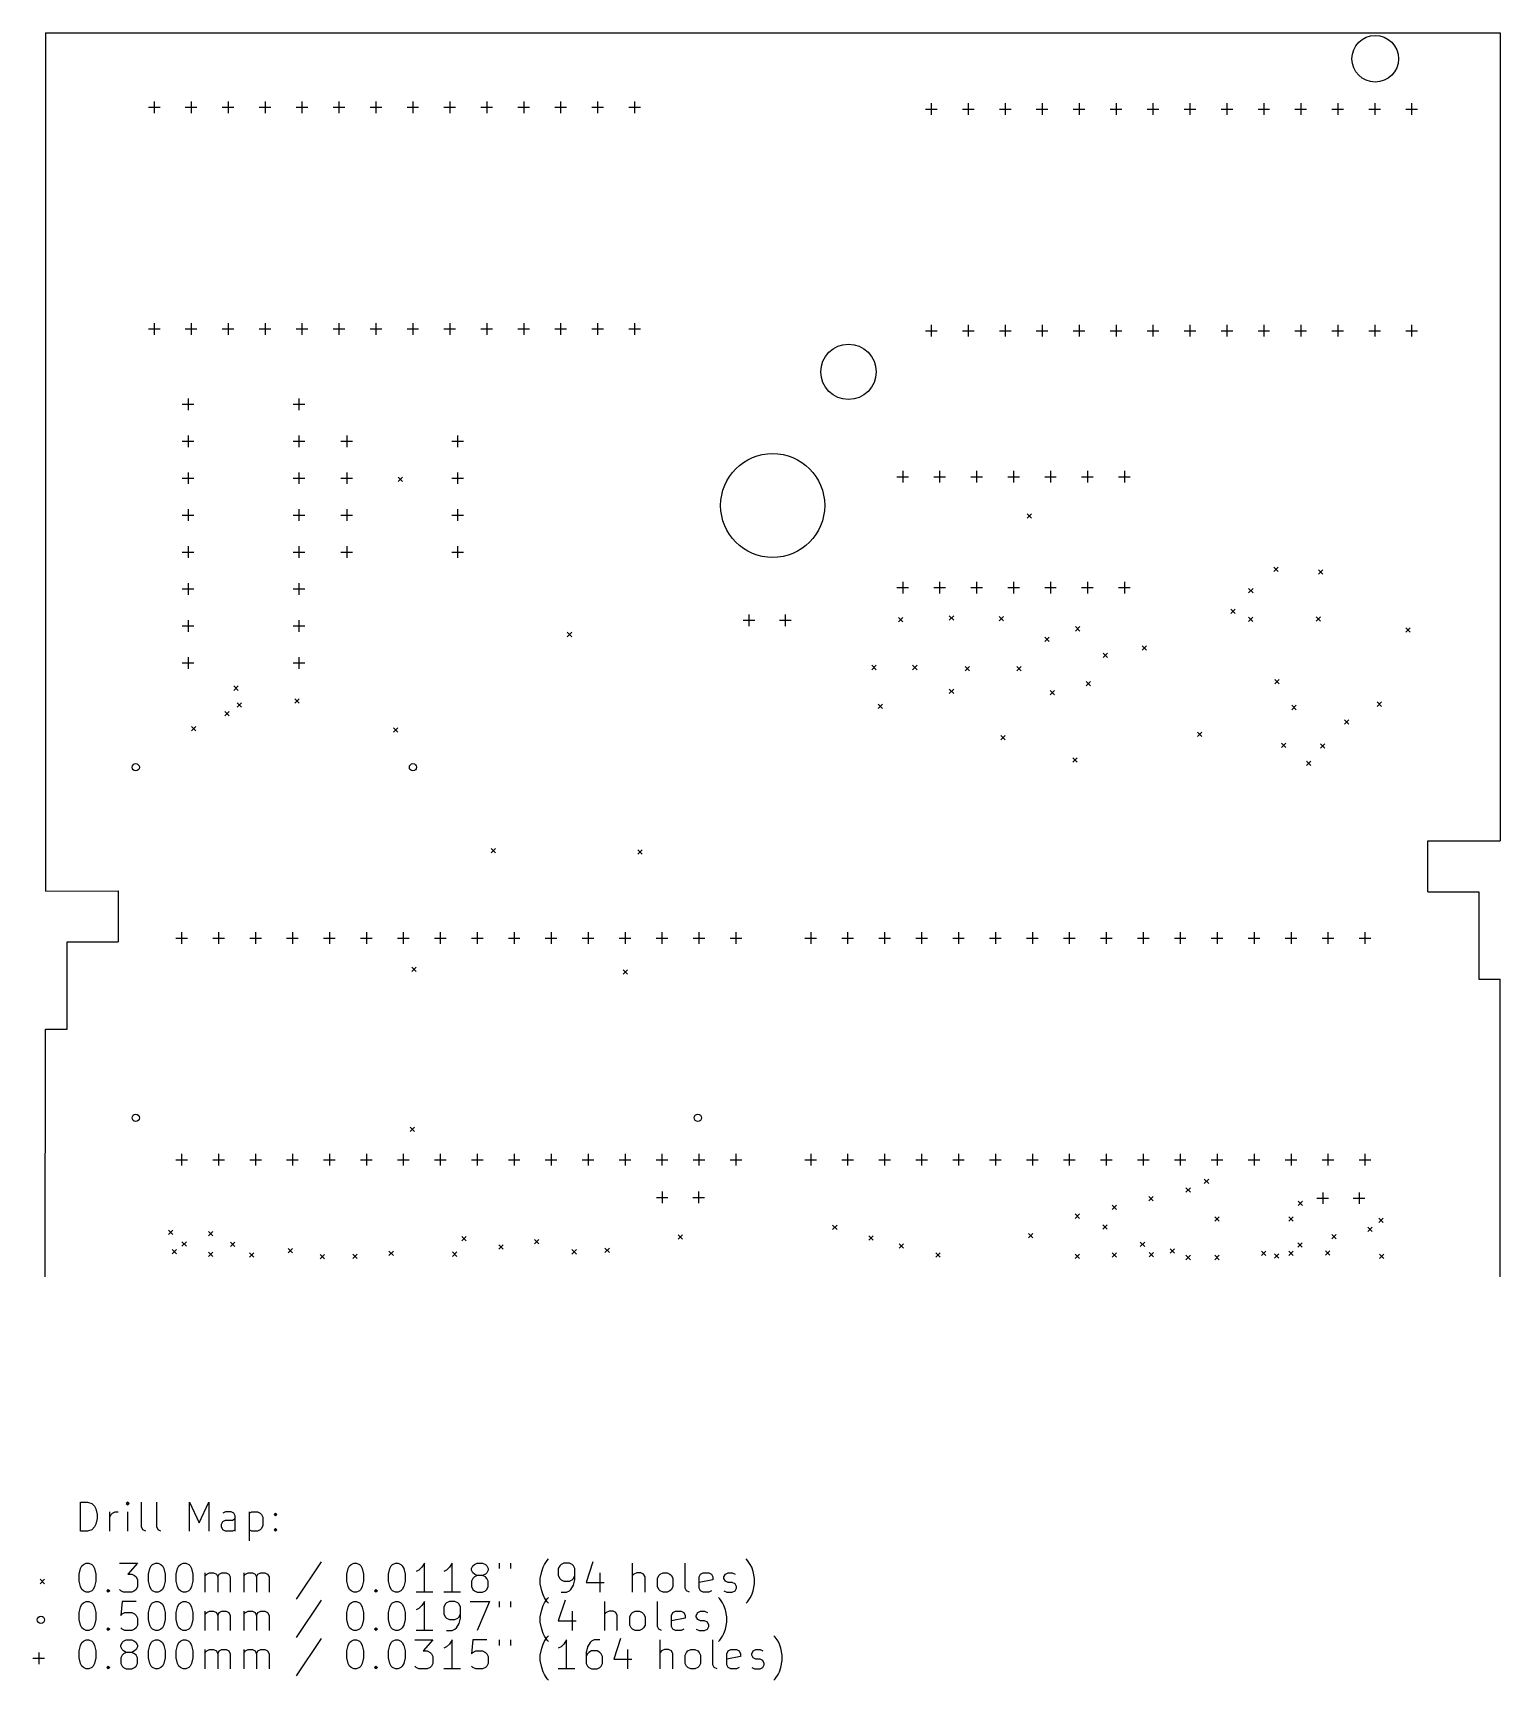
# Model space of a CAD drawing. Extents: x 2.03 to 6.01, y -6.33 to -1.88.
import ezdxf

# ---------------------------------------------------------------- set-up
doc = ezdxf.new("R2010")
doc.units = 0
doc.header["$MEASUREMENT"] = 0
doc.layers.add('BLACK', color=7, linetype='CONTINUOUS')

msp = doc.modelspace()

# ---------------------------------------------------------------- linework, layer by layer
at = {"layer": 'BLACK', "linetype": 'CONTINUOUS'}
for p, q in [((2.06841, -1.87578), (6.00539, -1.87578)), ((2.06841, -1.87578), (2.06847, -4.19876)), ((6.00539, -1.87578), (6.00535, -4.06319)), ((2.34724, -2.07697), (2.37874, -2.07697)), ((2.36299, -2.06122), (2.36299, -2.09272)), ((2.44724, -2.07697), (2.47874, -2.07697)), ((2.46299, -2.06122), (2.46299, -2.09272)), ((2.54724, -2.07697), (2.57874, -2.07697)), ((2.56299, -2.06122), (2.56299, -2.09272)), ((2.64724, -2.07697), (2.67874, -2.07697)), ((2.66299, -2.06122), (2.66299, -2.09272)), ((2.74724, -2.07697), (2.77874, -2.07697)), ((2.76299, -2.06122), (2.76299, -2.09272)), ((2.84724, -2.07697), (2.87874, -2.07697)), ((2.86299, -2.06122), (2.86299, -2.09272)), ((2.94724, -2.07697), (2.97874, -2.07697)), ((2.96299, -2.06122), (2.96299, -2.09272)), ((3.04724, -2.07697), (3.07874, -2.07697)), ((3.06299, -2.06122), (3.06299, -2.09272)), ((3.14724, -2.07697), (3.17874, -2.07697)), ((3.16299, -2.06122), (3.16299, -2.09272)), ((3.24724, -2.07697), (3.27874, -2.07697)), ((3.26299, -2.06122), (3.26299, -2.09272)), ((3.34724, -2.07697), (3.37874, -2.07697)), ((3.36299, -2.06122), (3.36299, -2.09272)), ((3.44724, -2.07697), (3.47874, -2.07697)), ((3.46299, -2.06122), (3.46299, -2.09272)), ((3.54724, -2.07697), (3.57874, -2.07697)), ((3.56299, -2.06122), (3.56299, -2.09272)), ((3.64724, -2.07697), (3.67874, -2.07697)), ((3.66299, -2.06122), (3.66299, -2.09272)), ((4.45039, -2.08209), (4.48189, -2.08209)), ((4.46614, -2.06634), (4.46614, -2.09783)), ((4.55039, -2.08209), (4.58189, -2.08209)), ((4.56614, -2.06634), (4.56614, -2.09783)), ((4.65039, -2.08209), (4.68189, -2.08209)), ((4.66614, -2.06634), (4.66614, -2.09783)), ((4.75039, -2.08209), (4.78189, -2.08209)), ((4.76614, -2.06634), (4.76614, -2.09783)), ((4.85039, -2.08209), (4.88189, -2.08209)), ((4.86614, -2.06634), (4.86614, -2.09783)), ((4.95039, -2.08209), (4.98189, -2.08209)), ((4.96614, -2.06634), (4.96614, -2.09783)), ((5.05039, -2.08209), (5.08189, -2.08209)), ((5.06614, -2.06634), (5.06614, -2.09783)), ((5.15039, -2.08209), (5.18189, -2.08209)), ((5.16614, -2.06634), (5.16614, -2.09783)), ((5.25039, -2.08209), (5.28189, -2.08209)), ((5.26614, -2.06634), (5.26614, -2.09783)), ((5.35039, -2.08209), (5.38189, -2.08209)), ((5.36614, -2.06634), (5.36614, -2.09783)), ((5.45039, -2.08209), (5.48189, -2.08209)), ((5.46614, -2.06634), (5.46614, -2.09783)), ((5.55039, -2.08209), (5.58189, -2.08209)), ((5.56614, -2.06634), (5.56614, -2.09783)), ((5.65039, -2.08209), (5.68189, -2.08209)), ((5.66614, -2.06634), (5.66614, -2.09783)), ((5.75039, -2.08209), (5.78189, -2.08209)), ((5.76614, -2.06634), (5.76614, -2.09783)), ((2.36299, -2.66122), (2.36299, -2.69272)), ((2.46299, -2.66122), (2.46299, -2.69272)), ((2.56299, -2.66122), (2.56299, -2.69272)), ((2.66299, -2.66122), (2.66299, -2.69272)), ((2.76299, -2.66122), (2.76299, -2.69272)), ((2.86299, -2.66122), (2.86299, -2.69272)), ((2.96299, -2.66122), (2.96299, -2.69272)), ((3.06299, -2.66122), (3.06299, -2.69272)), ((3.16299, -2.66122), (3.16299, -2.69272)), ((3.26299, -2.66122), (3.26299, -2.69272)), ((3.36299, -2.66122), (3.36299, -2.69272)), ((3.46299, -2.66122), (3.46299, -2.69272)), ((3.56299, -2.66122), (3.56299, -2.69272)), ((3.66299, -2.66122), (3.66299, -2.69272)), ((4.46614, -2.66634), (4.46614, -2.69783)), ((4.56614, -2.66634), (4.56614, -2.69783)), ((4.66614, -2.66634), (4.66614, -2.69783)), ((4.76614, -2.66634), (4.76614, -2.69783)), ((4.86614, -2.66634), (4.86614, -2.69783)), ((4.96614, -2.66634), (4.96614, -2.69783)), ((5.06614, -2.66634), (5.06614, -2.69783)), ((5.16614, -2.66634), (5.16614, -2.69783)), ((5.26614, -2.66634), (5.26614, -2.69783)), ((5.36614, -2.66634), (5.36614, -2.69783)), ((5.46614, -2.66634), (5.46614, -2.69783)), ((5.56614, -2.66634), (5.56614, -2.69783)), ((5.66614, -2.66634), (5.66614, -2.69783)), ((5.76614, -2.66634), (5.76614, -2.69783)), ((2.34724, -2.67697), (2.37874, -2.67697)), ((2.44724, -2.67697), (2.47874, -2.67697)), ((2.54724, -2.67697), (2.57874, -2.67697)), ((2.64724, -2.67697), (2.67874, -2.67697)), ((2.74724, -2.67697), (2.77874, -2.67697)), ((2.84724, -2.67697), (2.87874, -2.67697)), ((2.94724, -2.67697), (2.97874, -2.67697)), ((3.04724, -2.67697), (3.07874, -2.67697)), ((3.14724, -2.67697), (3.17874, -2.67697)), ((3.24724, -2.67697), (3.27874, -2.67697)), ((3.34724, -2.67697), (3.37874, -2.67697)), ((3.44724, -2.67697), (3.47874, -2.67697)), ((3.54724, -2.67697), (3.57874, -2.67697)), ((3.64724, -2.67697), (3.67874, -2.67697)), ((4.45039, -2.68209), (4.48189, -2.68209)), ((4.55039, -2.68209), (4.58189, -2.68209)), ((4.65039, -2.68209), (4.68189, -2.68209)), ((4.75039, -2.68209), (4.78189, -2.68209)), ((4.85039, -2.68209), (4.88189, -2.68209)), ((4.95039, -2.68209), (4.98189, -2.68209)), ((5.05039, -2.68209), (5.08189, -2.68209)), ((5.15039, -2.68209), (5.18189, -2.68209)), ((5.25039, -2.68209), (5.28189, -2.68209)), ((5.35039, -2.68209), (5.38189, -2.68209)), ((5.45039, -2.68209), (5.48189, -2.68209)), ((5.55039, -2.68209), (5.58189, -2.68209)), ((5.65039, -2.68209), (5.68189, -2.68209)), ((5.75039, -2.68209), (5.78189, -2.68209)), ((2.43898, -2.8811), (2.47047, -2.8811)), ((2.45472, -2.86535), (2.45472, -2.89685)), ((2.73898, -2.8811), (2.77047, -2.8811)), ((2.75472, -2.86535), (2.75472, -2.89685)), ((2.43898, -2.9811), (2.47047, -2.9811)), ((2.45472, -2.96535), (2.45472, -2.99685)), ((2.73898, -2.9811), (2.77047, -2.9811)), ((2.75472, -2.96535), (2.75472, -2.99685)), ((2.8685, -2.9811), (2.9, -2.9811)), ((2.88425, -2.96535), (2.88425, -2.99685)), ((3.1685, -2.9811), (3.2, -2.9811)), ((3.18425, -2.96535), (3.18425, -2.99685)), ((2.45472, -3.06535), (2.45472, -3.09685)), ((2.75472, -3.06535), (2.75472, -3.09685)), ((2.88425, -3.06535), (2.88425, -3.09685)), ((3.18425, -3.06535), (3.18425, -3.09685)), ((4.38878, -3.06142), (4.38878, -3.09291)), ((4.48878, -3.06142), (4.48878, -3.09291)), ((4.58878, -3.06142), (4.58878, -3.09291)), ((4.68878, -3.06142), (4.68878, -3.09291)), ((4.78878, -3.06142), (4.78878, -3.09291)), ((4.88878, -3.06142), (4.88878, -3.09291)), ((4.98878, -3.06142), (4.98878, -3.09291)), ((2.43898, -3.0811), (2.47047, -3.0811)), ((2.73898, -3.0811), (2.77047, -3.0811)), ((2.8685, -3.0811), (2.9, -3.0811)), ((3.02323, -3.07874), (3.03504, -3.09055)), ((3.03504, -3.07874), (3.02323, -3.09055)), ((3.1685, -3.0811), (3.2, -3.0811)), ((4.37303, -3.07717), (4.40453, -3.07717)), ((4.47303, -3.07717), (4.50453, -3.07717)), ((4.57303, -3.07717), (4.60453, -3.07717)), ((4.67303, -3.07717), (4.70453, -3.07717)), ((4.77303, -3.07717), (4.80453, -3.07717)), ((4.87303, -3.07717), (4.90453, -3.07717)), ((4.97303, -3.07717), (5.00453, -3.07717)), ((2.45472, -3.16535), (2.45472, -3.19685)), ((2.75472, -3.16535), (2.75472, -3.19685)), ((2.88425, -3.16535), (2.88425, -3.19685)), ((3.18425, -3.16535), (3.18425, -3.19685)), ((2.43898, -3.1811), (2.47047, -3.1811)), ((2.73898, -3.1811), (2.77047, -3.1811)), ((2.8685, -3.1811), (2.9, -3.1811)), ((3.1685, -3.1811), (3.2, -3.1811)), ((4.7252, -3.17756), (4.73701, -3.18937)), ((4.73701, -3.17756), (4.7252, -3.18937)), ((2.43898, -3.2811), (2.47047, -3.2811)), ((2.45472, -3.26535), (2.45472, -3.29685)), ((2.73898, -3.2811), (2.77047, -3.2811)), ((2.75472, -3.26535), (2.75472, -3.29685)), ((2.8685, -3.2811), (2.9, -3.2811)), ((2.88425, -3.26535), (2.88425, -3.29685)), ((3.1685, -3.2811), (3.2, -3.2811)), ((3.18425, -3.26535), (3.18425, -3.29685)), ((5.39309, -3.32209), (5.40491, -3.33391)), ((5.40491, -3.32209), (5.39309, -3.33391)), ((5.51409, -3.32909), (5.52591, -3.34091)), ((5.52591, -3.32909), (5.51409, -3.34091)), ((2.43898, -3.3811), (2.47047, -3.3811)), ((2.45472, -3.36535), (2.45472, -3.39685)), ((2.73898, -3.3811), (2.77047, -3.3811)), ((2.75472, -3.36535), (2.75472, -3.39685)), ((4.37303, -3.37717), (4.40453, -3.37717)), ((4.38878, -3.36142), (4.38878, -3.39291)), ((4.47303, -3.37717), (4.50453, -3.37717)), ((4.48878, -3.36142), (4.48878, -3.39291)), ((4.57303, -3.37717), (4.60453, -3.37717)), ((4.58878, -3.36142), (4.58878, -3.39291)), ((4.67303, -3.37717), (4.70453, -3.37717)), ((4.68878, -3.36142), (4.68878, -3.39291)), ((4.77303, -3.37717), (4.80453, -3.37717)), ((4.78878, -3.36142), (4.78878, -3.39291)), ((4.87303, -3.37717), (4.90453, -3.37717)), ((4.88878, -3.36142), (4.88878, -3.39291)), ((4.97303, -3.37717), (5.00453, -3.37717)), ((4.98878, -3.36142), (4.98878, -3.39291)), ((5.32509, -3.38009), (5.33691, -3.39191)), ((5.33691, -3.38009), (5.32509, -3.39191)), ((2.45472, -3.46535), (2.45472, -3.49685)), ((2.75472, -3.46535), (2.75472, -3.49685)), ((3.95689, -3.46575), (3.98839, -3.46575)), ((3.97264, -3.45), (3.97264, -3.4815)), ((4.05532, -3.46575), (4.08682, -3.46575)), ((4.07107, -3.45), (4.07107, -3.4815)), ((4.37717, -3.45827), (4.38898, -3.47008)), ((4.38898, -3.45827), (4.37717, -3.47008)), ((4.51496, -3.45394), (4.52677, -3.46575)), ((4.52677, -3.45394), (4.51496, -3.46575)), ((4.65, -3.45591), (4.66181, -3.46772)), ((4.66181, -3.45591), (4.65, -3.46772)), ((5.27679, -3.43543), (5.2886, -3.44724)), ((5.2886, -3.43543), (5.27679, -3.44724)), ((5.32441, -3.45748), (5.33622, -3.46929)), ((5.33622, -3.45748), (5.32441, -3.46929)), ((5.50809, -3.45609), (5.51991, -3.46791)), ((5.51991, -3.45609), (5.50809, -3.46791)), ((2.43898, -3.4811), (2.47047, -3.4811)), ((2.73898, -3.4811), (2.77047, -3.4811)), ((3.4811, -3.49843), (3.49291, -3.51024)), ((3.49291, -3.49843), (3.4811, -3.51024)), ((4.77362, -3.51142), (4.78543, -3.52323)), ((4.78543, -3.51142), (4.77362, -3.52323)), ((4.85669, -3.48307), (4.8685, -3.49488)), ((4.8685, -3.48307), (4.85669, -3.49488)), ((5.75059, -3.48622), (5.7624, -3.49803)), ((5.7624, -3.48622), (5.75059, -3.49803)), ((2.45472, -3.56535), (2.45472, -3.59685)), ((2.75472, -3.56535), (2.75472, -3.59685)), ((4.9311, -3.55472), (4.94291, -3.56654)), ((4.94291, -3.55472), (4.9311, -3.56654)), ((5.03701, -3.53504), (5.04882, -3.54685)), ((5.04882, -3.53504), (5.03701, -3.54685)), ((2.43898, -3.5811), (2.47047, -3.5811)), ((2.73898, -3.5811), (2.77047, -3.5811)), ((4.30512, -3.5878), (4.31693, -3.59961)), ((4.31693, -3.5878), (4.30512, -3.59961)), ((4.41575, -3.5878), (4.42756, -3.59961)), ((4.42756, -3.5878), (4.41575, -3.59961)), ((4.55748, -3.59094), (4.56929, -3.60276)), ((4.56929, -3.59094), (4.55748, -3.60276)), ((4.69764, -3.59094), (4.70945, -3.60276)), ((4.70945, -3.59094), (4.69764, -3.60276)), ((2.57874, -3.6437), (2.59055, -3.65551)), ((2.59055, -3.6437), (2.57874, -3.65551)), ((4.51496, -3.65197), (4.52677, -3.66378)), ((4.52677, -3.65197), (4.51496, -3.66378)), ((4.7878, -3.65551), (4.79961, -3.66732)), ((4.79961, -3.65551), (4.7878, -3.66732)), ((4.88504, -3.6315), (4.89685, -3.64331)), ((4.89685, -3.6315), (4.88504, -3.64331)), ((5.39606, -3.62598), (5.40787, -3.6378)), ((5.40787, -3.62598), (5.39606, -3.6378)), ((2.5874, -3.68937), (2.59921, -3.70118)), ((2.59921, -3.68937), (2.5874, -3.70118)), ((2.7437, -3.67874), (2.75551, -3.69055)), ((2.75551, -3.67874), (2.7437, -3.69055)), ((4.32205, -3.69291), (4.33386, -3.70472)), ((4.33386, -3.69291), (4.32205, -3.70472)), ((5.44213, -3.69606), (5.45394, -3.70787)), ((5.45394, -3.69606), (5.44213, -3.70787)), ((5.67323, -3.68701), (5.68504, -3.69882)), ((5.68504, -3.68701), (5.67323, -3.69882)), ((2.55394, -3.71297), (2.56575, -3.72478)), ((2.56575, -3.71297), (2.55394, -3.72478)), ((5.58465, -3.73504), (5.59646, -3.74685)), ((5.59646, -3.73504), (5.58465, -3.74685)), ((2.46378, -3.75315), (2.47559, -3.76496)), ((2.47559, -3.75315), (2.46378, -3.76496)), ((3.01102, -3.75669), (3.02283, -3.7685)), ((3.02283, -3.75669), (3.01102, -3.7685)), ((4.65394, -3.77756), (4.66575, -3.78937)), ((4.66575, -3.77756), (4.65394, -3.78937)), ((5.18622, -3.7689), (5.19803, -3.78071)), ((5.19803, -3.7689), (5.18622, -3.78071)), ((5.41417, -3.79882), (5.42598, -3.81063)), ((5.42598, -3.79882), (5.41417, -3.81063)), ((5.51969, -3.8), (5.5315, -3.81181)), ((5.5315, -3.8), (5.51969, -3.81181)), ((4.84921, -3.8378), (4.86102, -3.84961)), ((4.86102, -3.8378), (4.84921, -3.84961)), ((5.4815, -3.84685), (5.49331, -3.85866)), ((5.49331, -3.84685), (5.4815, -3.85866)), ((3.2752, -4.08346), (3.28701, -4.09528)), ((3.28701, -4.08346), (3.2752, -4.09528)), ((3.67165, -4.08701), (3.68346, -4.09882)), ((3.68346, -4.08701), (3.67165, -4.09882)), ((5.81032, -4.06319), (6.00535, -4.06319)), ((5.81038, -4.20092), (5.81032, -4.06319)), ((2.06847, -4.19876), (2.2653, -4.19866)), ((2.2653, -4.19866), (2.26531, -4.3365)), ((5.81038, -4.20092), (5.94814, -4.20089)), ((5.94814, -4.20089), (5.94817, -4.4371)), ((2.43727, -4.31063), (2.43727, -4.34213)), ((2.53727, -4.31063), (2.53727, -4.34213)), ((2.63727, -4.31063), (2.63727, -4.34213)), ((2.73727, -4.31063), (2.73727, -4.34213)), ((2.83727, -4.31063), (2.83727, -4.34213)), ((2.93727, -4.31063), (2.93727, -4.34213)), ((3.03727, -4.31063), (3.03727, -4.34213)), ((3.13727, -4.31063), (3.13727, -4.34213)), ((3.23727, -4.31063), (3.23727, -4.34213)), ((3.33727, -4.31063), (3.33727, -4.34213)), ((3.43727, -4.31063), (3.43727, -4.34213)), ((3.53727, -4.31063), (3.53727, -4.34213)), ((3.63727, -4.31063), (3.63727, -4.34213)), ((3.73727, -4.31063), (3.73727, -4.34213)), ((3.83727, -4.31063), (3.83727, -4.34213)), ((3.93727, -4.31063), (3.93727, -4.34213)), ((4.13976, -4.31063), (4.13976, -4.34213)), ((4.23976, -4.31063), (4.23976, -4.34213)), ((4.33976, -4.31063), (4.33976, -4.34213)), ((4.43976, -4.31063), (4.43976, -4.34213)), ((4.53976, -4.31063), (4.53976, -4.34213)), ((4.63976, -4.31063), (4.63976, -4.34213)), ((4.73976, -4.31063), (4.73976, -4.34213)), ((4.83976, -4.31063), (4.83976, -4.34213)), ((4.93976, -4.31063), (4.93976, -4.34213)), ((5.03976, -4.31063), (5.03976, -4.34213)), ((5.13976, -4.31063), (5.13976, -4.34213)), ((5.23976, -4.31063), (5.23976, -4.34213)), ((5.33976, -4.31063), (5.33976, -4.34213)), ((5.43976, -4.31063), (5.43976, -4.34213)), ((5.53976, -4.31063), (5.53976, -4.34213)), ((5.63976, -4.31063), (5.63976, -4.34213)), ((2.12751, -4.57268), (2.12754, -4.33646)), ((2.12754, -4.33646), (2.26531, -4.3365)), ((2.42152, -4.32638), (2.45302, -4.32638)), ((2.52152, -4.32638), (2.55302, -4.32638)), ((2.62152, -4.32638), (2.65302, -4.32638)), ((2.72152, -4.32638), (2.75302, -4.32638)), ((2.82152, -4.32638), (2.85302, -4.32638)), ((2.92152, -4.32638), (2.95302, -4.32638)), ((3.02152, -4.32638), (3.05302, -4.32638)), ((3.12152, -4.32638), (3.15302, -4.32638)), ((3.22152, -4.32638), (3.25302, -4.32638)), ((3.32152, -4.32638), (3.35302, -4.32638)), ((3.42152, -4.32638), (3.45302, -4.32638)), ((3.52152, -4.32638), (3.55302, -4.32638)), ((3.62152, -4.32638), (3.65302, -4.32638)), ((3.72152, -4.32638), (3.75302, -4.32638)), ((3.82152, -4.32638), (3.85302, -4.32638)), ((3.92152, -4.32638), (3.95302, -4.32638)), ((4.12402, -4.32638), (4.15551, -4.32638)), ((4.22402, -4.32638), (4.25551, -4.32638)), ((4.32402, -4.32638), (4.35551, -4.32638)), ((4.42402, -4.32638), (4.45551, -4.32638)), ((4.52402, -4.32638), (4.55551, -4.32638)), ((4.62402, -4.32638), (4.65551, -4.32638)), ((4.72402, -4.32638), (4.75551, -4.32638)), ((4.82402, -4.32638), (4.85551, -4.32638)), ((4.92402, -4.32638), (4.95551, -4.32638)), ((5.02402, -4.32638), (5.05551, -4.32638)), ((5.12402, -4.32638), (5.15551, -4.32638)), ((5.22402, -4.32638), (5.25551, -4.32638)), ((5.32402, -4.32638), (5.35551, -4.32638)), ((5.42402, -4.32638), (5.45551, -4.32638)), ((5.52402, -4.32638), (5.55551, -4.32638)), ((5.62402, -4.32638), (5.65551, -4.32638)), ((3.06024, -4.40512), (3.07205, -4.41693)), ((3.07205, -4.40512), (3.06024, -4.41693)), ((3.63189, -4.41181), (3.6437, -4.42362)), ((3.6437, -4.41181), (3.63189, -4.42362)), ((5.94817, -4.4371), (6.00546, -4.437)), ((6.00546, -4.71061), (6.00546, -4.437)), ((2.06834, -5.24312), (2.06843, -4.57257)), ((2.06843, -4.57257), (2.12751, -4.57268)), ((6.00537, -5.24307), (6.00546, -4.71061)), ((3.05591, -4.8378), (3.06772, -4.84961)), ((3.06772, -4.8378), (3.05591, -4.84961)), ((2.42152, -4.92638), (2.45302, -4.92638)), ((2.43727, -4.91063), (2.43727, -4.94213)), ((2.52152, -4.92638), (2.55302, -4.92638)), ((2.53727, -4.91063), (2.53727, -4.94213)), ((2.62152, -4.92638), (2.65302, -4.92638)), ((2.63727, -4.91063), (2.63727, -4.94213)), ((2.72152, -4.92638), (2.75302, -4.92638)), ((2.73727, -4.91063), (2.73727, -4.94213)), ((2.82152, -4.92638), (2.85302, -4.92638)), ((2.83727, -4.91063), (2.83727, -4.94213)), ((2.92152, -4.92638), (2.95302, -4.92638)), ((2.93727, -4.91063), (2.93727, -4.94213)), ((3.02152, -4.92638), (3.05302, -4.92638)), ((3.03727, -4.91063), (3.03727, -4.94213)), ((3.12152, -4.92638), (3.15302, -4.92638)), ((3.13727, -4.91063), (3.13727, -4.94213)), ((3.22152, -4.92638), (3.25302, -4.92638)), ((3.23727, -4.91063), (3.23727, -4.94213)), ((3.32152, -4.92638), (3.35302, -4.92638)), ((3.33727, -4.91063), (3.33727, -4.94213)), ((3.42152, -4.92638), (3.45302, -4.92638)), ((3.43727, -4.91063), (3.43727, -4.94213)), ((3.52152, -4.92638), (3.55302, -4.92638)), ((3.53727, -4.91063), (3.53727, -4.94213)), ((3.62152, -4.92638), (3.65302, -4.92638)), ((3.63727, -4.91063), (3.63727, -4.94213)), ((3.72152, -4.92638), (3.75302, -4.92638)), ((3.73727, -4.91063), (3.73727, -4.94213)), ((3.82152, -4.92638), (3.85302, -4.92638)), ((3.83727, -4.91063), (3.83727, -4.94213)), ((3.92152, -4.92638), (3.95302, -4.92638)), ((3.93727, -4.91063), (3.93727, -4.94213)), ((4.12402, -4.92638), (4.15551, -4.92638)), ((4.13976, -4.91063), (4.13976, -4.94213)), ((4.22402, -4.92638), (4.25551, -4.92638)), ((4.23976, -4.91063), (4.23976, -4.94213)), ((4.32402, -4.92638), (4.35551, -4.92638)), ((4.33976, -4.91063), (4.33976, -4.94213)), ((4.42402, -4.92638), (4.45551, -4.92638)), ((4.43976, -4.91063), (4.43976, -4.94213)), ((4.52402, -4.92638), (4.55551, -4.92638)), ((4.53976, -4.91063), (4.53976, -4.94213)), ((4.62402, -4.92638), (4.65551, -4.92638)), ((4.63976, -4.91063), (4.63976, -4.94213)), ((4.72402, -4.92638), (4.75551, -4.92638)), ((4.73976, -4.91063), (4.73976, -4.94213)), ((4.82402, -4.92638), (4.85551, -4.92638)), ((4.83976, -4.91063), (4.83976, -4.94213)), ((4.92402, -4.92638), (4.95551, -4.92638)), ((4.93976, -4.91063), (4.93976, -4.94213)), ((5.02402, -4.92638), (5.05551, -4.92638)), ((5.03976, -4.91063), (5.03976, -4.94213)), ((5.12402, -4.92638), (5.15551, -4.92638)), ((5.13976, -4.91063), (5.13976, -4.94213)), ((5.22402, -4.92638), (5.25551, -4.92638)), ((5.23976, -4.91063), (5.23976, -4.94213)), ((5.32402, -4.92638), (5.35551, -4.92638)), ((5.33976, -4.91063), (5.33976, -4.94213)), ((5.42402, -4.92638), (5.45551, -4.92638)), ((5.43976, -4.91063), (5.43976, -4.94213)), ((5.52402, -4.92638), (5.55551, -4.92638)), ((5.53976, -4.91063), (5.53976, -4.94213)), ((5.62402, -4.92638), (5.65551, -4.92638)), ((5.63976, -4.91063), (5.63976, -4.94213)), ((5.20512, -4.97874), (5.21693, -4.99055)), ((5.21693, -4.97874), (5.20512, -4.99055)), ((3.72205, -5.02835), (3.75354, -5.02835)), ((3.7378, -5.0126), (3.7378, -5.04409)), ((3.82047, -5.02835), (3.85197, -5.02835)), ((3.83622, -5.0126), (3.83622, -5.04409)), ((5.05512, -5.02594), (5.06693, -5.03776)), ((5.06693, -5.02594), (5.05512, -5.03776)), ((5.15551, -5.00234), (5.16732, -5.01415)), ((5.16732, -5.00234), (5.15551, -5.01415)), ((5.45866, -5.03819), (5.47047, -5.05)), ((5.47047, -5.03819), (5.45866, -5.05)), ((5.50984, -5.03031), (5.54134, -5.03031)), ((5.52559, -5.01457), (5.52559, -5.04606)), ((5.60827, -5.03031), (5.63976, -5.03031)), ((5.62402, -5.01457), (5.62402, -5.04606)), ((4.85553, -5.07315), (4.86734, -5.08496)), ((4.86734, -5.07315), (4.85553, -5.08496)), ((4.95553, -5.04955), (4.96734, -5.06136)), ((4.96734, -5.04955), (4.95553, -5.06136)), ((5.23386, -5.08112), (5.24567, -5.09293)), ((5.24567, -5.08112), (5.23386, -5.09293)), ((5.43386, -5.08112), (5.44567, -5.09293)), ((5.44567, -5.08112), (5.43386, -5.09293)), ((2.40166, -5.11724), (2.41347, -5.12905)), ((2.41347, -5.11724), (2.40166, -5.12905)), ((2.50969, -5.12047), (2.5215, -5.13228)), ((2.5215, -5.12047), (2.50969, -5.13228)), ((4.19921, -5.10354), (4.21102, -5.11535)), ((4.21102, -5.10354), (4.19921, -5.11535)), ((4.72953, -5.12559), (4.74134, -5.1374)), ((4.74134, -5.12559), (4.72953, -5.1374)), ((4.93071, -5.10238), (4.94252, -5.11419)), ((4.94252, -5.10238), (4.93071, -5.11419)), ((5.64764, -5.10906), (5.65945, -5.12087)), ((5.65945, -5.10906), (5.64764, -5.12087)), ((5.67717, -5.08465), (5.68898, -5.09646)), ((5.68898, -5.08465), (5.67717, -5.09646)), ((2.41181, -5.1689), (2.42362, -5.18071)), ((2.42362, -5.1689), (2.41181, -5.18071)), ((2.43819, -5.14843), (2.45, -5.16024)), ((2.45, -5.14843), (2.43819, -5.16024)), ((2.56969, -5.14961), (2.5815, -5.16142)), ((2.5815, -5.14961), (2.56969, -5.16142)), ((2.72583, -5.16614), (2.73764, -5.17795)), ((2.73764, -5.16614), (2.72583, -5.17795)), ((3.19567, -5.13386), (3.20748, -5.14567)), ((3.20748, -5.13386), (3.19567, -5.14567)), ((3.29567, -5.15669), (3.30748, -5.1685)), ((3.30748, -5.15669), (3.29567, -5.1685)), ((3.39213, -5.14252), (3.40394, -5.15433)), ((3.40394, -5.14252), (3.39213, -5.15433)), ((3.4937, -5.16969), (3.50551, -5.1815)), ((3.50551, -5.16969), (3.4937, -5.1815)), ((3.58307, -5.16535), (3.59488, -5.17717)), ((3.59488, -5.16535), (3.58307, -5.17717)), ((3.78071, -5.12953), (3.79252, -5.14134)), ((3.79252, -5.12953), (3.78071, -5.14134)), ((4.29685, -5.13228), (4.30866, -5.14409)), ((4.30866, -5.13228), (4.29685, -5.14409)), ((4.37913, -5.15394), (4.39094, -5.16575)), ((4.39094, -5.15394), (4.37913, -5.16575)), ((5.03189, -5.14961), (5.0437, -5.16142)), ((5.0437, -5.14961), (5.03189, -5.16142)), ((5.1126, -5.1673), (5.12441, -5.17911)), ((5.12441, -5.1673), (5.1126, -5.17911)), ((5.45827, -5.15157), (5.47008, -5.16339)), ((5.47008, -5.15157), (5.45827, -5.16339)), ((5.55, -5.12835), (5.56181, -5.14016)), ((5.56181, -5.12835), (5.55, -5.14016)), ((2.50969, -5.17638), (2.5215, -5.18819)), ((2.5215, -5.17638), (2.50969, -5.18819)), ((2.62126, -5.17835), (2.63307, -5.19016)), ((2.63307, -5.17835), (2.62126, -5.19016)), ((2.8122, -5.18307), (2.82402, -5.19488)), ((2.82402, -5.18307), (2.8122, -5.19488)), ((2.90079, -5.1815), (2.9126, -5.19331)), ((2.9126, -5.1815), (2.90079, -5.19331)), ((2.99843, -5.17362), (3.01024, -5.18543)), ((3.01024, -5.17362), (2.99843, -5.18543)), ((3.17047, -5.17598), (3.18228, -5.1878)), ((3.18228, -5.17598), (3.17047, -5.1878)), ((4.47874, -5.17835), (4.49055, -5.19016)), ((4.49055, -5.17835), (4.47874, -5.19016)), ((4.85553, -5.18189), (4.86734, -5.1937)), ((4.86734, -5.18189), (4.85553, -5.1937)), ((4.95553, -5.17795), (4.96734, -5.18976)), ((4.96734, -5.17795), (4.95553, -5.18976)), ((5.05553, -5.17717), (5.06734, -5.18898)), ((5.06734, -5.17717), (5.05553, -5.18898)), ((5.15551, -5.18502), (5.16732, -5.19683)), ((5.16732, -5.18502), (5.15551, -5.19683)), ((5.23346, -5.18502), (5.24528, -5.19683)), ((5.24528, -5.18502), (5.23346, -5.19683)), ((5.35945, -5.17362), (5.37126, -5.18543)), ((5.37126, -5.17362), (5.35945, -5.18543)), ((5.39488, -5.18071), (5.40669, -5.19252)), ((5.40669, -5.18071), (5.39488, -5.19252)), ((5.43386, -5.17362), (5.44567, -5.18543)), ((5.44567, -5.17362), (5.43386, -5.18543)), ((5.53296, -5.17323), (5.54477, -5.18504)), ((5.54477, -5.17323), (5.53296, -5.18504)), ((5.67953, -5.18189), (5.69134, -5.1937)), ((5.69134, -5.18189), (5.67953, -5.1937)), ((2.16386, -5.93168), (2.16386, -5.85294)), ((2.16386, -5.85294), (2.18261, -5.85294)), ((2.18261, -5.85294), (2.19385, -5.85669)), ((2.19385, -5.85669), (2.20135, -5.86419)), ((2.20135, -5.86419), (2.2051, -5.87169)), ((2.2051, -5.87169), (2.20885, -5.88669)), ((2.2426, -5.93168), (2.2426, -5.87919)), ((2.24635, -5.88669), (2.2501, -5.88294)), ((2.2501, -5.88294), (2.2576, -5.87919)), ((2.2576, -5.87919), (2.2651, -5.87919)), ((2.29134, -5.85294), (2.28759, -5.85669)), ((2.28759, -5.85669), (2.29134, -5.86044)), ((2.29509, -5.85669), (2.29134, -5.85294)), ((2.29134, -5.85294), (2.29134, -5.86044)), ((2.29134, -5.86044), (2.29509, -5.85669)), ((2.29134, -5.93168), (2.29134, -5.87919)), ((2.32884, -5.92043), (2.32884, -5.85294)), ((2.37008, -5.92043), (2.37008, -5.85294)), ((2.45857, -5.93168), (2.45857, -5.85294)), ((2.45857, -5.85294), (2.48482, -5.90919)), ((2.48482, -5.90919), (2.51106, -5.85294)), ((2.51106, -5.85294), (2.51106, -5.93168)), ((2.55606, -5.87919), (2.54856, -5.88294)), ((2.57106, -5.87919), (2.55606, -5.87919)), ((2.57856, -5.88294), (2.57106, -5.87919)), ((2.58231, -5.89044), (2.57856, -5.88294)), ((2.6198, -5.87919), (2.6198, -5.95793)), ((2.6198, -5.88294), (2.6273, -5.87919)), ((2.6273, -5.87919), (2.6423, -5.87919)), ((2.6423, -5.87919), (2.6498, -5.88294)), ((2.6498, -5.88294), (2.65355, -5.88669)), ((2.68729, -5.88669), (2.69104, -5.88294)), ((2.69104, -5.88294), (2.69479, -5.88669)), ((2.69104, -5.88294), (2.69104, -5.89044)), ((2.19385, -5.92793), (2.18261, -5.93168)), ((2.20135, -5.92043), (2.19385, -5.92793)), ((2.2051, -5.91294), (2.20135, -5.92043)), ((2.20885, -5.89794), (2.2051, -5.91294)), ((2.20885, -5.88669), (2.20885, -5.89794)), ((2.2426, -5.89419), (2.24635, -5.88669)), ((2.33259, -5.92793), (2.32884, -5.92043)), ((2.34009, -5.93168), (2.33259, -5.92793)), ((2.37383, -5.92793), (2.37008, -5.92043)), ((2.38133, -5.93168), (2.37383, -5.92793)), ((2.54481, -5.91294), (2.54856, -5.90544)), ((2.54481, -5.92043), (2.54481, -5.91294)), ((2.54856, -5.92793), (2.54481, -5.92043)), ((2.54856, -5.90544), (2.55606, -5.90169)), ((2.55606, -5.93168), (2.54856, -5.92793)), ((2.55606, -5.90169), (2.57481, -5.90169)), ((2.57481, -5.90169), (2.58231, -5.89794)), ((2.58231, -5.92793), (2.57481, -5.93168)), ((2.58231, -5.93168), (2.58231, -5.89044)), ((2.6273, -5.93168), (2.6198, -5.92793)), ((2.6498, -5.92793), (2.6423, -5.93168)), ((2.65355, -5.92418), (2.6498, -5.92793)), ((2.65355, -5.88669), (2.6573, -5.89419)), ((2.6573, -5.91669), (2.65355, -5.92418)), ((2.6573, -5.89419), (2.6573, -5.91669)), ((2.69104, -5.89044), (2.68729, -5.88669)), ((2.68729, -5.92793), (2.69104, -5.92418)), ((2.69104, -5.93168), (2.68729, -5.92793)), ((2.69479, -5.88669), (2.69104, -5.89044)), ((2.69104, -5.92418), (2.69479, -5.92793)), ((2.69104, -5.92418), (2.69104, -5.93168)), ((2.69479, -5.92793), (2.69104, -5.93168)), ((2.18261, -5.93168), (2.16386, -5.93168)), ((2.57481, -5.93168), (2.55606, -5.93168)), ((2.6423, -5.93168), (2.6273, -5.93168)), ((2.17136, -6.02205), (2.17886, -6.0183)), ((2.17886, -6.0183), (2.18636, -6.0183)), ((2.18636, -6.0183), (2.19385, -6.02205)), ((2.26884, -6.0183), (2.31759, -6.0183)), ((2.31759, -6.0183), (2.29134, -6.04829)), ((2.35883, -6.02205), (2.36633, -6.0183)), ((2.36633, -6.0183), (2.37383, -6.0183)), ((2.37383, -6.0183), (2.38133, -6.02205)), ((2.43382, -6.02205), (2.44132, -6.0183)), ((2.44132, -6.0183), (2.44882, -6.0183)), ((2.44882, -6.0183), (2.45632, -6.02205)), ((2.81478, -6.01455), (2.74728, -6.11579)), ((2.89577, -6.02205), (2.90327, -6.0183)), ((2.90327, -6.0183), (2.91076, -6.0183)), ((2.91076, -6.0183), (2.91826, -6.02205)), ((3.00825, -6.02205), (3.01575, -6.0183)), ((3.01575, -6.0183), (3.02325, -6.0183)), ((3.02325, -6.0183), (3.03075, -6.02205)), ((3.09449, -6.0183), (3.08699, -6.02955)), ((3.09449, -6.09704), (3.09449, -6.0183)), ((3.16948, -6.0183), (3.16198, -6.02955)), ((3.16948, -6.09704), (3.16948, -6.0183)), ((3.22947, -6.02205), (3.23697, -6.0183)), ((3.23697, -6.0183), (3.25197, -6.0183)), ((3.25197, -6.0183), (3.25947, -6.02205)), ((3.29697, -6.0183), (3.29697, -6.0333)), ((3.32696, -6.0183), (3.32696, -6.0333)), ((3.4192, -6.02205), (3.4267, -6.0108)), ((3.4267, -6.0108), (3.43045, -6.00705)), ((3.47169, -6.0183), (3.4642, -6.02205)), ((3.48669, -6.0183), (3.47169, -6.0183)), ((3.49419, -6.02205), (3.48669, -6.0183)), ((3.55043, -6.01455), (3.53169, -6.07079)), ((3.65767, -6.09704), (3.65767, -6.0183)), ((3.80015, -6.08579), (3.80015, -6.0183)), ((3.96888, -6.0108), (3.96513, -6.00705)), ((3.97638, -6.02205), (3.96888, -6.0108)), ((2.05456, -6.0622), (2.06637, -6.07402)), ((2.06637, -6.0622), (2.05456, -6.07402)), ((2.16011, -6.04829), (2.16386, -6.0333)), ((2.16011, -6.06704), (2.16011, -6.04829)), ((2.16386, -6.0333), (2.16761, -6.0258)), ((2.16761, -6.0258), (2.17136, -6.02205)), ((2.19385, -6.02205), (2.1976, -6.0258)), ((2.1976, -6.0258), (2.20135, -6.0333)), ((2.20135, -6.0333), (2.2051, -6.04829)), ((2.2051, -6.04829), (2.2051, -6.06704)), ((2.29134, -6.04829), (2.30259, -6.04829)), ((2.30259, -6.04829), (2.31009, -6.05204)), ((2.31009, -6.05204), (2.31384, -6.05579)), ((2.31384, -6.05579), (2.31759, -6.06329)), ((2.31759, -6.06329), (2.31759, -6.08204)), ((2.34758, -6.04829), (2.35133, -6.0333)), ((2.34758, -6.06704), (2.34758, -6.04829)), ((2.35133, -6.0333), (2.35508, -6.0258)), ((2.35508, -6.0258), (2.35883, -6.02205)), ((2.38133, -6.02205), (2.38508, -6.0258)), ((2.38508, -6.0258), (2.38883, -6.0333)), ((2.38883, -6.0333), (2.39258, -6.04829)), ((2.39258, -6.04829), (2.39258, -6.06704)), ((2.42258, -6.04829), (2.42633, -6.0333)), ((2.42258, -6.06704), (2.42258, -6.04829)), ((2.42633, -6.0333), (2.43007, -6.0258)), ((2.43007, -6.0258), (2.43382, -6.02205)), ((2.45632, -6.02205), (2.46007, -6.0258)), ((2.46007, -6.0258), (2.46382, -6.0333)), ((2.46382, -6.0333), (2.46757, -6.04829)), ((2.46757, -6.04829), (2.46757, -6.06704)), ((2.50132, -6.09704), (2.50132, -6.04454)), ((2.50132, -6.05204), (2.50507, -6.04829)), ((2.50507, -6.04829), (2.51256, -6.04454)), ((2.51256, -6.04454), (2.52381, -6.04454)), ((2.52381, -6.04454), (2.53131, -6.04829)), ((2.53131, -6.04829), (2.53506, -6.05579)), ((2.53506, -6.05579), (2.53881, -6.04829)), ((2.53506, -6.05579), (2.53506, -6.09704)), ((2.53881, -6.04829), (2.54631, -6.04454)), ((2.54631, -6.04454), (2.55756, -6.04454)), ((2.55756, -6.04454), (2.56506, -6.04829)), ((2.56506, -6.04829), (2.56881, -6.05579)), ((2.56881, -6.05579), (2.56881, -6.09704)), ((2.6063, -6.09704), (2.6063, -6.04454)), ((2.6063, -6.05204), (2.61005, -6.04829)), ((2.61005, -6.04829), (2.61755, -6.04454)), ((2.61755, -6.04454), (2.6288, -6.04454)), ((2.6288, -6.04454), (2.6363, -6.04829)), ((2.6363, -6.04829), (2.64005, -6.05579)), ((2.64005, -6.05579), (2.6438, -6.04829)), ((2.64005, -6.05579), (2.64005, -6.09704)), ((2.6438, -6.04829), (2.6513, -6.04454)), ((2.6513, -6.04454), (2.66255, -6.04454)), ((2.66255, -6.04454), (2.67004, -6.04829)), ((2.67004, -6.04829), (2.67379, -6.05579)), ((2.67379, -6.05579), (2.67379, -6.09704)), ((2.88452, -6.04829), (2.88827, -6.0333)), ((2.88452, -6.06704), (2.88452, -6.04829)), ((2.88827, -6.0333), (2.89202, -6.0258)), ((2.89202, -6.0258), (2.89577, -6.02205)), ((2.91826, -6.02205), (2.92201, -6.0258)), ((2.92201, -6.0258), (2.92576, -6.0333)), ((2.92576, -6.0333), (2.92951, -6.04829)), ((2.92951, -6.04829), (2.92951, -6.06704)), ((2.997, -6.04829), (3.00075, -6.0333)), ((2.997, -6.06704), (2.997, -6.04829)), ((3.00075, -6.0333), (3.0045, -6.0258)), ((3.0045, -6.0258), (3.00825, -6.02205)), ((3.03075, -6.02205), (3.0345, -6.0258)), ((3.0345, -6.0258), (3.03825, -6.0333)), ((3.03825, -6.0333), (3.042, -6.04829)), ((3.042, -6.04829), (3.042, -6.06704)), ((3.07949, -6.03705), (3.07199, -6.04079)), ((3.08699, -6.02955), (3.07949, -6.03705)), ((3.15448, -6.03705), (3.14699, -6.04079)), ((3.16198, -6.02955), (3.15448, -6.03705)), ((3.22198, -6.0333), (3.22573, -6.0258)), ((3.22198, -6.03705), (3.22198, -6.0333)), ((3.22573, -6.04454), (3.22198, -6.03705)), ((3.22573, -6.05954), (3.22198, -6.06704)), ((3.22573, -6.0258), (3.22947, -6.02205)), ((3.22947, -6.04829), (3.22573, -6.04454)), ((3.22947, -6.05579), (3.22573, -6.05954)), ((3.23697, -6.05204), (3.22947, -6.04829)), ((3.23697, -6.05204), (3.22947, -6.05579)), ((3.25197, -6.05204), (3.23697, -6.05204)), ((3.25947, -6.04829), (3.25197, -6.05204)), ((3.25947, -6.05579), (3.25197, -6.05204)), ((3.25947, -6.02205), (3.26322, -6.0258)), ((3.26322, -6.04454), (3.25947, -6.04829)), ((3.26322, -6.05954), (3.25947, -6.05579)), ((3.26322, -6.0258), (3.26697, -6.0333)), ((3.26697, -6.03705), (3.26322, -6.04454)), ((3.26697, -6.06704), (3.26322, -6.05954)), ((3.26697, -6.0333), (3.26697, -6.03705)), ((3.40795, -6.05954), (3.4117, -6.04079)), ((3.40795, -6.07454), (3.40795, -6.05954)), ((3.4117, -6.04079), (3.41545, -6.02955)), ((3.41545, -6.02955), (3.4192, -6.02205)), ((3.46045, -6.0258), (3.4567, -6.0333)), ((3.4567, -6.0333), (3.4567, -6.05204)), ((3.4567, -6.05204), (3.46045, -6.05954)), ((3.4642, -6.02205), (3.46045, -6.0258)), ((3.46045, -6.05954), (3.4642, -6.06329)), ((3.4642, -6.06329), (3.47169, -6.06704)), ((3.48669, -6.06704), (3.49419, -6.06329)), ((3.49794, -6.0258), (3.49419, -6.02205)), ((3.49419, -6.06329), (3.49794, -6.05954)), ((3.50169, -6.0333), (3.49794, -6.0258)), ((3.49794, -6.05954), (3.50169, -6.05204)), ((3.49794, -6.07829), (3.50169, -6.06329)), ((3.50169, -6.06329), (3.50169, -6.0333)), ((3.56918, -6.04454), (3.56918, -6.09704)), ((3.66142, -6.04829), (3.65767, -6.05204)), ((3.66892, -6.04454), (3.66142, -6.04829)), ((3.68017, -6.04454), (3.66892, -6.04454)), ((3.68767, -6.04829), (3.68017, -6.04454)), ((3.69142, -6.05579), (3.68767, -6.04829)), ((3.69142, -6.09704), (3.69142, -6.05579)), ((3.72516, -6.05954), (3.72891, -6.05204)), ((3.72516, -6.08204), (3.72516, -6.05954)), ((3.72891, -6.05204), (3.73266, -6.04829)), ((3.73266, -6.04829), (3.74016, -6.04454)), ((3.74016, -6.04454), (3.75141, -6.04454)), ((3.75141, -6.04454), (3.75891, -6.04829)), ((3.75891, -6.04829), (3.76266, -6.05204)), ((3.76266, -6.05204), (3.76641, -6.05954)), ((3.76641, -6.05954), (3.76641, -6.08204)), ((3.83765, -6.05579), (3.8414, -6.04829)), ((3.83765, -6.08579), (3.83765, -6.05579)), ((3.87514, -6.06329), (3.83765, -6.07079)), ((3.8414, -6.04829), (3.8489, -6.04454)), ((3.8489, -6.04454), (3.8639, -6.04454)), ((3.8639, -6.04454), (3.87139, -6.04829)), ((3.87139, -6.04829), (3.87514, -6.05579)), ((3.87514, -6.05579), (3.87514, -6.06329)), ((3.90514, -6.05579), (3.90889, -6.04829)), ((3.90514, -6.05954), (3.90514, -6.05579)), ((3.90889, -6.06704), (3.90514, -6.05954)), ((3.90889, -6.04829), (3.91639, -6.04454)), ((3.91639, -6.04454), (3.92764, -6.04454)), ((3.92764, -6.04454), (3.93514, -6.04829)), ((3.98013, -6.02955), (3.97638, -6.02205)), ((3.98388, -6.04079), (3.98013, -6.02955)), ((3.98763, -6.05954), (3.98388, -6.04079)), ((3.98763, -6.07454), (3.98763, -6.05954)), ((2.16386, -6.08204), (2.16011, -6.06704)), ((2.16761, -6.08954), (2.16386, -6.08204)), ((2.17136, -6.09329), (2.16761, -6.08954)), ((2.17886, -6.09704), (2.17136, -6.09329)), ((2.18636, -6.09704), (2.17886, -6.09704)), ((2.19385, -6.09329), (2.18636, -6.09704)), ((2.1976, -6.08954), (2.19385, -6.09329)), ((2.20135, -6.08204), (2.1976, -6.08954)), ((2.2051, -6.06704), (2.20135, -6.08204)), ((2.2351, -6.09329), (2.23885, -6.08954)), ((2.23885, -6.09704), (2.2351, -6.09329)), ((2.23885, -6.08954), (2.2426, -6.09329)), ((2.23885, -6.08954), (2.23885, -6.09704)), ((2.2426, -6.09329), (2.23885, -6.09704)), ((2.27259, -6.09329), (2.26884, -6.08954)), ((2.28009, -6.09704), (2.27259, -6.09329)), ((2.30259, -6.09704), (2.28009, -6.09704)), ((2.31009, -6.09329), (2.30259, -6.09704)), ((2.31384, -6.08954), (2.31009, -6.09329)), ((2.31759, -6.08204), (2.31384, -6.08954)), ((2.35133, -6.08204), (2.34758, -6.06704)), ((2.35508, -6.08954), (2.35133, -6.08204)), ((2.35883, -6.09329), (2.35508, -6.08954)), ((2.36633, -6.09704), (2.35883, -6.09329)), ((2.37383, -6.09704), (2.36633, -6.09704)), ((2.38133, -6.09329), (2.37383, -6.09704)), ((2.38508, -6.08954), (2.38133, -6.09329)), ((2.38883, -6.08204), (2.38508, -6.08954)), ((2.39258, -6.06704), (2.38883, -6.08204)), ((2.42633, -6.08204), (2.42258, -6.06704)), ((2.43007, -6.08954), (2.42633, -6.08204)), ((2.43382, -6.09329), (2.43007, -6.08954)), ((2.44132, -6.09704), (2.43382, -6.09329)), ((2.44882, -6.09704), (2.44132, -6.09704)), ((2.45632, -6.09329), (2.44882, -6.09704)), ((2.46007, -6.08954), (2.45632, -6.09329)), ((2.46382, -6.08204), (2.46007, -6.08954)), ((2.46757, -6.06704), (2.46382, -6.08204)), ((2.88827, -6.08204), (2.88452, -6.06704)), ((2.89202, -6.08954), (2.88827, -6.08204)), ((2.89577, -6.09329), (2.89202, -6.08954)), ((2.90327, -6.09704), (2.89577, -6.09329)), ((2.91076, -6.09704), (2.90327, -6.09704)), ((2.91826, -6.09329), (2.91076, -6.09704)), ((2.92201, -6.08954), (2.91826, -6.09329)), ((2.92576, -6.08204), (2.92201, -6.08954)), ((2.92951, -6.06704), (2.92576, -6.08204)), ((2.95951, -6.09329), (2.96326, -6.08954)), ((2.96326, -6.09704), (2.95951, -6.09329)), ((2.96326, -6.08954), (2.96701, -6.09329)), ((2.96326, -6.08954), (2.96326, -6.09704)), ((2.96701, -6.09329), (2.96326, -6.09704)), ((3.00075, -6.08204), (2.997, -6.06704)), ((3.0045, -6.08954), (3.00075, -6.08204)), ((3.00825, -6.09329), (3.0045, -6.08954)), ((3.01575, -6.09704), (3.00825, -6.09329)), ((3.02325, -6.09704), (3.01575, -6.09704)), ((3.03075, -6.09329), (3.02325, -6.09704)), ((3.0345, -6.08954), (3.03075, -6.09329)), ((3.03825, -6.08204), (3.0345, -6.08954)), ((3.042, -6.06704), (3.03825, -6.08204)), ((3.11699, -6.09704), (3.07199, -6.09704)), ((3.19198, -6.09704), (3.14699, -6.09704)), ((3.22198, -6.06704), (3.22198, -6.08204)), ((3.22198, -6.08204), (3.22573, -6.08954)), ((3.22573, -6.08954), (3.22947, -6.09329)), ((3.22947, -6.09329), (3.23697, -6.09704)), ((3.23697, -6.09704), (3.25197, -6.09704)), ((3.25197, -6.09704), (3.25947, -6.09329)), ((3.25947, -6.09329), (3.26322, -6.08954)), ((3.26322, -6.08954), (3.26697, -6.08204)), ((3.26697, -6.08204), (3.26697, -6.06704)), ((3.4117, -6.09329), (3.40795, -6.07454)), ((3.41545, -6.10454), (3.4117, -6.09329)), ((3.4192, -6.11204), (3.41545, -6.10454)), ((3.4642, -6.09704), (3.47919, -6.09704)), ((3.47169, -6.06704), (3.48669, -6.06704)), ((3.47919, -6.09704), (3.48669, -6.09329)), ((3.48669, -6.09329), (3.49044, -6.08954)), ((3.49044, -6.08954), (3.49794, -6.07829)), ((3.53169, -6.07079), (3.58043, -6.07079)), ((3.72891, -6.08954), (3.72516, -6.08204)), ((3.73266, -6.09329), (3.72891, -6.08954)), ((3.74016, -6.09704), (3.73266, -6.09329)), ((3.75141, -6.09704), (3.74016, -6.09704)), ((3.75891, -6.09329), (3.75141, -6.09704)), ((3.76266, -6.08954), (3.75891, -6.09329)), ((3.76641, -6.08204), (3.76266, -6.08954)), ((3.8039, -6.09329), (3.80015, -6.08579)), ((3.8114, -6.09704), (3.8039, -6.09329)), ((3.8414, -6.09329), (3.83765, -6.08579)), ((3.8489, -6.09704), (3.8414, -6.09329)), ((3.8639, -6.09704), (3.8489, -6.09704)), ((3.87139, -6.09329), (3.8639, -6.09704)), ((3.90514, -6.09329), (3.91264, -6.09704)), ((3.91639, -6.07079), (3.90889, -6.06704)), ((3.91264, -6.09704), (3.92764, -6.09704)), ((3.92764, -6.07079), (3.91639, -6.07079)), ((3.93514, -6.07454), (3.92764, -6.07079)), ((3.92764, -6.09704), (3.93514, -6.09329)), ((3.93889, -6.08204), (3.93514, -6.07454)), ((3.93514, -6.09329), (3.93889, -6.08579)), ((3.93889, -6.08579), (3.93889, -6.08204)), ((3.97638, -6.11204), (3.98013, -6.10454)), ((3.98013, -6.10454), (3.98388, -6.09329)), ((3.98388, -6.09329), (3.98763, -6.07454)), ((2.16011, -6.15223), (2.16386, -6.13723)), ((2.16011, -6.17098), (2.16011, -6.15223)), ((2.16386, -6.13723), (2.16761, -6.12973)), ((2.16761, -6.12973), (2.17136, -6.12598)), ((2.17136, -6.12598), (2.17886, -6.12223)), ((2.17886, -6.12223), (2.18636, -6.12223)), ((2.18636, -6.12223), (2.19385, -6.12598)), ((2.19385, -6.12598), (2.1976, -6.12973)), ((2.1976, -6.12973), (2.20135, -6.13723)), ((2.20135, -6.13723), (2.2051, -6.15223)), ((2.2051, -6.15223), (2.2051, -6.17098)), ((2.27634, -6.12223), (2.27259, -6.15973)), ((2.31384, -6.12223), (2.27634, -6.12223)), ((2.27634, -6.15598), (2.28384, -6.15223)), ((2.28384, -6.15223), (2.30259, -6.15223)), ((2.30259, -6.15223), (2.31009, -6.15598)), ((2.34758, -6.15223), (2.35133, -6.13723)), ((2.34758, -6.17098), (2.34758, -6.15223)), ((2.35133, -6.13723), (2.35508, -6.12973)), ((2.35508, -6.12973), (2.35883, -6.12598)), ((2.35883, -6.12598), (2.36633, -6.12223)), ((2.36633, -6.12223), (2.37383, -6.12223)), ((2.37383, -6.12223), (2.38133, -6.12598)), ((2.38133, -6.12598), (2.38508, -6.12973)), ((2.38508, -6.12973), (2.38883, -6.13723)), ((2.38883, -6.13723), (2.39258, -6.15223)), ((2.39258, -6.15223), (2.39258, -6.17098)), ((2.42258, -6.15223), (2.42633, -6.13723)), ((2.42258, -6.17098), (2.42258, -6.15223)), ((2.42633, -6.13723), (2.43007, -6.12973)), ((2.43007, -6.12973), (2.43382, -6.12598)), ((2.43382, -6.12598), (2.44132, -6.12223)), ((2.44132, -6.12223), (2.44882, -6.12223)), ((2.44882, -6.12223), (2.45632, -6.12598)), ((2.45632, -6.12598), (2.46007, -6.12973)), ((2.46007, -6.12973), (2.46382, -6.13723)), ((2.46382, -6.13723), (2.46757, -6.15223)), ((2.46757, -6.15223), (2.46757, -6.17098)), ((2.50132, -6.20097), (2.50132, -6.14848)), ((2.50132, -6.15598), (2.50507, -6.15223)), ((2.50507, -6.15223), (2.51256, -6.14848)), ((2.51256, -6.14848), (2.52381, -6.14848)), ((2.52381, -6.14848), (2.53131, -6.15223)), ((2.53131, -6.15223), (2.53506, -6.15973)), ((2.53506, -6.15973), (2.53881, -6.15223)), ((2.53881, -6.15223), (2.54631, -6.14848)), ((2.54631, -6.14848), (2.55756, -6.14848)), ((2.55756, -6.14848), (2.56506, -6.15223)), ((2.56506, -6.15223), (2.56881, -6.15973)), ((2.6063, -6.20097), (2.6063, -6.14848)), ((2.6063, -6.15598), (2.61005, -6.15223)), ((2.61005, -6.15223), (2.61755, -6.14848)), ((2.61755, -6.14848), (2.6288, -6.14848)), ((2.6288, -6.14848), (2.6363, -6.15223)), ((2.6363, -6.15223), (2.64005, -6.15973)), ((2.64005, -6.15973), (2.6438, -6.15223)), ((2.6438, -6.15223), (2.6513, -6.14848)), ((2.6513, -6.14848), (2.66255, -6.14848)), ((2.66255, -6.14848), (2.67004, -6.15223)), ((2.67004, -6.15223), (2.67379, -6.15973)), ((2.81478, -6.11849), (2.74728, -6.21972)), ((2.88452, -6.15223), (2.88827, -6.13723)), ((2.88452, -6.17098), (2.88452, -6.15223)), ((2.88827, -6.13723), (2.89202, -6.12973)), ((2.89202, -6.12973), (2.89577, -6.12598)), ((2.89577, -6.12598), (2.90327, -6.12223)), ((2.90327, -6.12223), (2.91076, -6.12223)), ((2.91076, -6.12223), (2.91826, -6.12598)), ((2.91826, -6.12598), (2.92201, -6.12973)), ((2.92201, -6.12973), (2.92576, -6.13723)), ((2.92576, -6.13723), (2.92951, -6.15223)), ((2.92951, -6.15223), (2.92951, -6.17098)), ((2.997, -6.15223), (3.00075, -6.13723)), ((2.997, -6.17098), (2.997, -6.15223)), ((3.00075, -6.13723), (3.0045, -6.12973)), ((3.0045, -6.12973), (3.00825, -6.12598)), ((3.00825, -6.12598), (3.01575, -6.12223)), ((3.01575, -6.12223), (3.02325, -6.12223)), ((3.02325, -6.12223), (3.03075, -6.12598)), ((3.03075, -6.12598), (3.0345, -6.12973)), ((3.0345, -6.12973), (3.03825, -6.13723)), ((3.03825, -6.13723), (3.042, -6.15223)), ((3.042, -6.15223), (3.042, -6.17098)), ((3.07949, -6.14098), (3.07199, -6.14473)), ((3.08699, -6.13348), (3.07949, -6.14098)), ((3.09449, -6.12223), (3.08699, -6.13348)), ((3.09449, -6.20097), (3.09449, -6.12223)), ((3.15073, -6.12973), (3.14699, -6.13723)), ((3.14699, -6.13723), (3.14699, -6.15598)), ((3.15448, -6.12598), (3.15073, -6.12973)), ((3.16198, -6.12223), (3.15448, -6.12598)), ((3.17698, -6.12223), (3.16198, -6.12223)), ((3.18448, -6.12598), (3.17698, -6.12223)), ((3.18823, -6.12973), (3.18448, -6.12598)), ((3.19198, -6.13723), (3.18823, -6.12973)), ((3.19198, -6.16723), (3.19198, -6.13723)), ((3.21823, -6.12223), (3.27072, -6.12223)), ((3.27072, -6.12223), (3.23697, -6.20097)), ((3.29697, -6.12223), (3.29697, -6.13723)), ((3.32696, -6.12223), (3.32696, -6.13723)), ((3.40795, -6.16348), (3.4117, -6.14473)), ((3.4117, -6.14473), (3.41545, -6.13348)), ((3.41545, -6.13348), (3.4192, -6.12598)), ((3.4267, -6.12328), (3.4192, -6.11204)), ((3.4192, -6.12598), (3.4267, -6.11474)), ((3.4267, -6.11474), (3.43045, -6.11099)), ((3.43045, -6.12703), (3.4267, -6.12328)), ((3.47544, -6.11849), (3.4567, -6.17473)), ((3.49419, -6.14848), (3.49419, -6.20097)), ((3.58268, -6.20097), (3.58268, -6.12223)), ((3.58643, -6.15223), (3.58268, -6.15598)), ((3.59393, -6.14848), (3.58643, -6.15223)), ((3.60518, -6.14848), (3.59393, -6.14848)), ((3.61268, -6.15223), (3.60518, -6.14848)), ((3.61643, -6.15973), (3.61268, -6.15223)), ((3.65392, -6.15598), (3.65767, -6.15223)), ((3.65767, -6.15223), (3.66517, -6.14848)), ((3.66517, -6.14848), (3.67642, -6.14848)), ((3.67642, -6.14848), (3.68392, -6.15223)), ((3.68392, -6.15223), (3.68767, -6.15598)), ((3.72516, -6.18973), (3.72516, -6.12223)), ((3.76266, -6.15973), (3.76641, -6.15223)), ((3.76641, -6.15223), (3.77391, -6.14848)), ((3.77391, -6.14848), (3.7889, -6.14848)), ((3.7889, -6.14848), (3.7964, -6.15223)), ((3.7964, -6.15223), (3.80015, -6.15973)), ((3.83015, -6.15973), (3.8339, -6.15223)), ((3.8339, -6.15223), (3.8414, -6.14848)), ((3.8414, -6.14848), (3.85265, -6.14848)), ((3.85265, -6.14848), (3.86015, -6.15223)), ((3.89389, -6.11474), (3.89014, -6.11099)), ((3.90139, -6.12598), (3.89389, -6.11474)), ((3.90514, -6.13348), (3.90139, -6.12598)), ((3.90889, -6.14473), (3.90514, -6.13348)), ((3.91264, -6.16348), (3.90889, -6.14473)), ((3.96513, -6.12703), (3.96888, -6.12328)), ((3.96888, -6.12328), (3.97638, -6.11204)), ((2.16386, -6.18598), (2.16011, -6.17098)), ((2.16761, -6.19348), (2.16386, -6.18598)), ((2.17136, -6.19723), (2.16761, -6.19348)), ((2.17886, -6.20097), (2.17136, -6.19723)), ((2.19385, -6.19723), (2.18636, -6.20097)), ((2.1976, -6.19348), (2.19385, -6.19723)), ((2.20135, -6.18598), (2.1976, -6.19348)), ((2.2051, -6.17098), (2.20135, -6.18598)), ((2.2351, -6.19723), (2.23885, -6.19348)), ((2.23885, -6.20097), (2.2351, -6.19723)), ((2.23885, -6.19348), (2.2426, -6.19723)), ((2.23885, -6.19348), (2.23885, -6.20097)), ((2.2426, -6.19723), (2.23885, -6.20097)), ((2.27259, -6.15973), (2.27634, -6.15598)), ((2.27634, -6.19723), (2.27259, -6.19348)), ((2.28384, -6.20097), (2.27634, -6.19723)), ((2.31009, -6.19723), (2.30259, -6.20097)), ((2.31009, -6.15598), (2.31384, -6.15973)), ((2.31384, -6.19348), (2.31009, -6.19723)), ((2.31384, -6.15973), (2.31759, -6.16723)), ((2.31759, -6.18598), (2.31384, -6.19348)), ((2.31759, -6.16723), (2.31759, -6.18598)), ((2.35133, -6.18598), (2.34758, -6.17098)), ((2.35508, -6.19348), (2.35133, -6.18598)), ((2.35883, -6.19723), (2.35508, -6.19348)), ((2.36633, -6.20097), (2.35883, -6.19723)), ((2.38133, -6.19723), (2.37383, -6.20097)), ((2.38508, -6.19348), (2.38133, -6.19723)), ((2.38883, -6.18598), (2.38508, -6.19348)), ((2.39258, -6.17098), (2.38883, -6.18598)), ((2.42633, -6.18598), (2.42258, -6.17098)), ((2.43007, -6.19348), (2.42633, -6.18598)), ((2.43382, -6.19723), (2.43007, -6.19348)), ((2.44132, -6.20097), (2.43382, -6.19723)), ((2.45632, -6.19723), (2.44882, -6.20097)), ((2.46007, -6.19348), (2.45632, -6.19723)), ((2.46382, -6.18598), (2.46007, -6.19348)), ((2.46757, -6.17098), (2.46382, -6.18598)), ((2.53506, -6.15973), (2.53506, -6.20097)), ((2.56881, -6.15973), (2.56881, -6.20097)), ((2.64005, -6.15973), (2.64005, -6.20097)), ((2.67379, -6.15973), (2.67379, -6.20097)), ((2.88827, -6.18598), (2.88452, -6.17098)), ((2.89202, -6.19348), (2.88827, -6.18598)), ((2.89577, -6.19723), (2.89202, -6.19348)), ((2.90327, -6.20097), (2.89577, -6.19723)), ((2.91826, -6.19723), (2.91076, -6.20097)), ((2.92201, -6.19348), (2.91826, -6.19723)), ((2.92576, -6.18598), (2.92201, -6.19348)), ((2.92951, -6.17098), (2.92576, -6.18598)), ((2.95951, -6.19723), (2.96326, -6.19348)), ((2.96326, -6.20097), (2.95951, -6.19723)), ((2.96326, -6.19348), (2.96701, -6.19723)), ((2.96326, -6.19348), (2.96326, -6.20097)), ((2.96701, -6.19723), (2.96326, -6.20097)), ((3.00075, -6.18598), (2.997, -6.17098)), ((3.0045, -6.19348), (3.00075, -6.18598)), ((3.00825, -6.19723), (3.0045, -6.19348)), ((3.01575, -6.20097), (3.00825, -6.19723)), ((3.03075, -6.19723), (3.02325, -6.20097)), ((3.0345, -6.19348), (3.03075, -6.19723)), ((3.03825, -6.18598), (3.0345, -6.19348)), ((3.042, -6.17098), (3.03825, -6.18598)), ((3.14699, -6.15598), (3.15073, -6.16348)), ((3.15073, -6.16348), (3.15448, -6.16723)), ((3.15448, -6.16723), (3.16198, -6.17098)), ((3.16198, -6.17098), (3.17698, -6.17098)), ((3.16948, -6.20097), (3.17698, -6.19723)), ((3.17698, -6.17098), (3.18448, -6.16723)), ((3.17698, -6.19723), (3.18073, -6.19348)), ((3.18073, -6.19348), (3.18823, -6.18223)), ((3.18448, -6.16723), (3.18823, -6.16348)), ((3.18823, -6.16348), (3.19198, -6.15598)), ((3.18823, -6.18223), (3.19198, -6.16723)), ((3.40795, -6.17848), (3.40795, -6.16348)), ((3.4117, -6.19723), (3.40795, -6.17848)), ((3.41545, -6.20847), (3.4117, -6.19723)), ((3.4567, -6.17473), (3.50544, -6.17473)), ((3.61643, -6.20097), (3.61643, -6.15973)), ((3.65017, -6.16348), (3.65392, -6.15598)), ((3.65017, -6.18598), (3.65017, -6.16348)), ((3.65392, -6.19348), (3.65017, -6.18598)), ((3.65767, -6.19723), (3.65392, -6.19348)), ((3.66517, -6.20097), (3.65767, -6.19723)), ((3.68392, -6.19723), (3.67642, -6.20097)), ((3.68767, -6.19348), (3.68392, -6.19723)), ((3.68767, -6.15598), (3.69142, -6.16348)), ((3.69142, -6.18598), (3.68767, -6.19348)), ((3.69142, -6.16348), (3.69142, -6.18598)), ((3.72891, -6.19723), (3.72516, -6.18973)), ((3.73641, -6.20097), (3.72891, -6.19723)), ((3.76266, -6.18973), (3.76266, -6.15973)), ((3.80015, -6.16723), (3.76266, -6.17473)), ((3.76641, -6.19723), (3.76266, -6.18973)), ((3.77391, -6.20097), (3.76641, -6.19723)), ((3.7964, -6.19723), (3.7889, -6.20097)), ((3.80015, -6.15973), (3.80015, -6.16723)), ((3.83015, -6.16348), (3.83015, -6.15973)), ((3.8339, -6.17098), (3.83015, -6.16348)), ((3.83015, -6.19723), (3.83765, -6.20097)), ((3.8414, -6.17473), (3.8339, -6.17098)), ((3.85265, -6.17473), (3.8414, -6.17473)), ((3.86015, -6.17848), (3.85265, -6.17473)), ((3.85265, -6.20097), (3.86015, -6.19723)), ((3.8639, -6.18598), (3.86015, -6.17848)), ((3.86015, -6.19723), (3.8639, -6.18973)), ((3.8639, -6.18973), (3.8639, -6.18598)), ((3.90514, -6.20847), (3.90889, -6.19723)), ((3.90889, -6.19723), (3.91264, -6.17848)), ((3.91264, -6.17848), (3.91264, -6.16348)), ((2.16011, -6.25617), (2.16386, -6.24117)), ((2.16386, -6.24117), (2.16761, -6.23367)), ((2.16761, -6.23367), (2.17136, -6.22992)), ((2.17136, -6.22992), (2.17886, -6.22617)), ((2.18636, -6.20097), (2.17886, -6.20097)), ((2.17886, -6.22617), (2.18636, -6.22617)), ((2.18636, -6.22617), (2.19385, -6.22992)), ((2.19385, -6.22992), (2.1976, -6.23367)), ((2.1976, -6.23367), (2.20135, -6.24117)), ((2.20135, -6.24117), (2.2051, -6.25617)), ((2.27259, -6.24117), (2.27634, -6.23367)), ((2.27259, -6.24492), (2.27259, -6.24117)), ((2.27634, -6.23367), (2.28009, -6.22992)), ((2.28009, -6.22992), (2.28759, -6.22617)), ((2.30259, -6.20097), (2.28384, -6.20097)), ((2.28759, -6.22617), (2.30259, -6.22617)), ((2.30259, -6.22617), (2.31009, -6.22992)), ((2.31009, -6.22992), (2.31384, -6.23367)), ((2.31384, -6.23367), (2.31759, -6.24117)), ((2.31759, -6.24117), (2.31759, -6.24492)), ((2.34758, -6.25617), (2.35133, -6.24117)), ((2.35133, -6.24117), (2.35508, -6.23367)), ((2.35508, -6.23367), (2.35883, -6.22992)), ((2.35883, -6.22992), (2.36633, -6.22617)), ((2.37383, -6.20097), (2.36633, -6.20097)), ((2.36633, -6.22617), (2.37383, -6.22617)), ((2.37383, -6.22617), (2.38133, -6.22992)), ((2.38133, -6.22992), (2.38508, -6.23367)), ((2.38508, -6.23367), (2.38883, -6.24117)), ((2.38883, -6.24117), (2.39258, -6.25617)), ((2.42258, -6.25617), (2.42633, -6.24117)), ((2.42633, -6.24117), (2.43007, -6.23367)), ((2.43007, -6.23367), (2.43382, -6.22992)), ((2.43382, -6.22992), (2.44132, -6.22617)), ((2.44882, -6.20097), (2.44132, -6.20097)), ((2.44132, -6.22617), (2.44882, -6.22617)), ((2.44882, -6.22617), (2.45632, -6.22992)), ((2.45632, -6.22992), (2.46007, -6.23367)), ((2.46007, -6.23367), (2.46382, -6.24117)), ((2.46382, -6.24117), (2.46757, -6.25617)), ((2.81478, -6.22242), (2.74728, -6.32366)), ((2.88452, -6.25617), (2.88827, -6.24117)), ((2.88827, -6.24117), (2.89202, -6.23367)), ((2.89202, -6.23367), (2.89577, -6.22992)), ((2.89577, -6.22992), (2.90327, -6.22617)), ((2.91076, -6.20097), (2.90327, -6.20097)), ((2.90327, -6.22617), (2.91076, -6.22617)), ((2.91076, -6.22617), (2.91826, -6.22992)), ((2.91826, -6.22992), (2.92201, -6.23367)), ((2.92201, -6.23367), (2.92576, -6.24117)), ((2.92576, -6.24117), (2.92951, -6.25617)), ((2.997, -6.25617), (3.00075, -6.24117)), ((3.00075, -6.24117), (3.0045, -6.23367)), ((3.0045, -6.23367), (3.00825, -6.22992)), ((3.00825, -6.22992), (3.01575, -6.22617)), ((3.02325, -6.20097), (3.01575, -6.20097)), ((3.01575, -6.22617), (3.02325, -6.22617)), ((3.02325, -6.22617), (3.03075, -6.22992)), ((3.03075, -6.22992), (3.0345, -6.23367)), ((3.0345, -6.23367), (3.03825, -6.24117)), ((3.03825, -6.24117), (3.042, -6.25617)), ((3.06824, -6.22617), (3.11699, -6.22617)), ((3.11699, -6.20097), (3.07199, -6.20097)), ((3.11699, -6.22617), (3.09074, -6.25617)), ((3.15448, -6.20097), (3.16948, -6.20097)), ((3.16198, -6.23742), (3.15448, -6.24492)), ((3.16948, -6.22617), (3.16198, -6.23742)), ((3.16948, -6.30491), (3.16948, -6.22617)), ((3.22573, -6.22617), (3.22198, -6.26367)), ((3.26322, -6.22617), (3.22573, -6.22617)), ((3.29697, -6.22617), (3.29697, -6.24117)), ((3.32696, -6.22617), (3.32696, -6.24117)), ((3.4117, -6.24867), (3.41545, -6.23742)), ((3.4192, -6.21597), (3.41545, -6.20847)), ((3.41545, -6.23742), (3.4192, -6.22992)), ((3.4267, -6.22722), (3.4192, -6.21597)), ((3.4192, -6.22992), (3.4267, -6.21867)), ((3.4267, -6.21867), (3.43045, -6.21492)), ((3.43045, -6.23097), (3.4267, -6.22722)), ((3.47169, -6.23742), (3.4642, -6.24492)), ((3.47919, -6.22617), (3.47169, -6.23742)), ((3.47919, -6.30491), (3.47919, -6.22617)), ((3.54294, -6.23367), (3.53544, -6.24492)), ((3.54669, -6.22992), (3.54294, -6.23367)), ((3.55418, -6.22617), (3.54669, -6.22992)), ((3.56918, -6.22617), (3.55418, -6.22617)), ((3.62543, -6.22242), (3.60668, -6.27867)), ((3.67642, -6.20097), (3.66517, -6.20097)), ((3.73266, -6.30491), (3.73266, -6.22617)), ((3.7889, -6.20097), (3.77391, -6.20097)), ((3.83765, -6.20097), (3.85265, -6.20097)), ((3.87514, -6.29366), (3.87514, -6.22617)), ((3.89014, -6.23097), (3.89389, -6.22722)), ((3.89389, -6.22722), (3.90139, -6.21597)), ((3.90139, -6.21597), (3.90514, -6.20847)), ((4.04387, -6.21867), (4.04012, -6.21492)), ((4.05137, -6.22992), (4.04387, -6.21867)), ((4.05512, -6.23742), (4.05137, -6.22992)), ((4.05887, -6.24867), (4.05512, -6.23742)), ((2.03487, -6.27598), (2.06637, -6.27598)), ((2.05062, -6.26024), (2.05062, -6.29173)), ((2.16011, -6.27492), (2.16011, -6.25617)), ((2.16386, -6.28991), (2.16011, -6.27492)), ((2.2051, -6.27492), (2.20135, -6.28991)), ((2.2051, -6.25617), (2.2051, -6.27492)), ((2.27634, -6.25242), (2.27259, -6.24492)), ((2.27634, -6.26742), (2.27259, -6.27492)), ((2.27259, -6.27492), (2.27259, -6.28991)), ((2.28009, -6.25617), (2.27634, -6.25242)), ((2.28009, -6.26367), (2.27634, -6.26742)), ((2.28759, -6.25992), (2.28009, -6.25617)), ((2.28759, -6.25992), (2.28009, -6.26367)), ((2.30259, -6.25992), (2.28759, -6.25992)), ((2.31009, -6.25617), (2.30259, -6.25992)), ((2.31009, -6.26367), (2.30259, -6.25992)), ((2.31384, -6.25242), (2.31009, -6.25617)), ((2.31384, -6.26742), (2.31009, -6.26367)), ((2.31759, -6.24492), (2.31384, -6.25242)), ((2.31759, -6.27492), (2.31384, -6.26742)), ((2.31759, -6.28991), (2.31759, -6.27492)), ((2.34758, -6.27492), (2.34758, -6.25617)), ((2.35133, -6.28991), (2.34758, -6.27492)), ((2.39258, -6.27492), (2.38883, -6.28991)), ((2.39258, -6.25617), (2.39258, -6.27492)), ((2.42258, -6.27492), (2.42258, -6.25617)), ((2.42633, -6.28991), (2.42258, -6.27492)), ((2.46757, -6.27492), (2.46382, -6.28991)), ((2.46757, -6.25617), (2.46757, -6.27492)), ((2.50132, -6.30491), (2.50132, -6.25242)), ((2.50132, -6.25992), (2.50507, -6.25617)), ((2.50507, -6.25617), (2.51256, -6.25242)), ((2.51256, -6.25242), (2.52381, -6.25242)), ((2.52381, -6.25242), (2.53131, -6.25617)), ((2.53131, -6.25617), (2.53506, -6.26367)), ((2.53506, -6.26367), (2.53881, -6.25617)), ((2.53506, -6.26367), (2.53506, -6.30491)), ((2.53881, -6.25617), (2.54631, -6.25242)), ((2.54631, -6.25242), (2.55756, -6.25242)), ((2.55756, -6.25242), (2.56506, -6.25617)), ((2.56506, -6.25617), (2.56881, -6.26367)), ((2.56881, -6.26367), (2.56881, -6.30491)), ((2.6063, -6.30491), (2.6063, -6.25242)), ((2.6063, -6.25992), (2.61005, -6.25617)), ((2.61005, -6.25617), (2.61755, -6.25242)), ((2.61755, -6.25242), (2.6288, -6.25242)), ((2.6288, -6.25242), (2.6363, -6.25617)), ((2.6363, -6.25617), (2.64005, -6.26367)), ((2.64005, -6.26367), (2.6438, -6.25617)), ((2.64005, -6.26367), (2.64005, -6.30491)), ((2.6438, -6.25617), (2.6513, -6.25242)), ((2.6513, -6.25242), (2.66255, -6.25242)), ((2.66255, -6.25242), (2.67004, -6.25617)), ((2.67004, -6.25617), (2.67379, -6.26367)), ((2.67379, -6.26367), (2.67379, -6.30491)), ((2.88452, -6.27492), (2.88452, -6.25617)), ((2.88827, -6.28991), (2.88452, -6.27492)), ((2.92951, -6.27492), (2.92576, -6.28991)), ((2.92951, -6.25617), (2.92951, -6.27492)), ((2.997, -6.27492), (2.997, -6.25617)), ((3.00075, -6.28991), (2.997, -6.27492)), ((3.042, -6.27492), (3.03825, -6.28991)), ((3.042, -6.25617), (3.042, -6.27492)), ((3.09074, -6.25617), (3.10199, -6.25617)), ((3.10199, -6.25617), (3.10949, -6.25992)), ((3.10949, -6.25992), (3.11324, -6.26367)), ((3.11324, -6.26367), (3.11699, -6.27117)), ((3.11699, -6.27117), (3.11699, -6.28991)), ((3.15448, -6.24492), (3.14699, -6.24867)), ((3.22198, -6.26367), (3.22573, -6.25992)), ((3.22573, -6.25992), (3.23322, -6.25617)), ((3.23322, -6.25617), (3.25197, -6.25617)), ((3.25197, -6.25617), (3.25947, -6.25992)), ((3.25947, -6.25992), (3.26322, -6.26367)), ((3.26322, -6.26367), (3.26697, -6.27117)), ((3.26697, -6.27117), (3.26697, -6.28991)), ((3.40795, -6.26742), (3.4117, -6.24867)), ((3.40795, -6.28241), (3.40795, -6.26742)), ((3.4117, -6.30116), (3.40795, -6.28241)), ((3.4642, -6.24492), (3.4567, -6.24867)), ((3.53544, -6.24492), (3.53169, -6.25992)), ((3.53169, -6.25992), (3.53169, -6.28991)), ((3.53544, -6.26367), (3.53169, -6.27117)), ((3.53919, -6.25992), (3.53544, -6.26367)), ((3.54669, -6.25617), (3.53919, -6.25992)), ((3.56168, -6.25617), (3.54669, -6.25617)), ((3.56918, -6.25992), (3.56168, -6.25617)), ((3.57293, -6.26367), (3.56918, -6.25992)), ((3.57668, -6.27117), (3.57293, -6.26367)), ((3.57668, -6.28991), (3.57668, -6.27117)), ((3.60668, -6.27867), (3.65542, -6.27867)), ((3.64417, -6.25242), (3.64417, -6.30491)), ((3.73641, -6.25617), (3.73266, -6.25992)), ((3.74391, -6.25242), (3.73641, -6.25617)), ((3.75516, -6.25242), (3.74391, -6.25242)), ((3.76266, -6.25617), (3.75516, -6.25242)), ((3.76641, -6.26367), (3.76266, -6.25617)), ((3.76641, -6.30491), (3.76641, -6.26367)), ((3.80015, -6.26742), (3.8039, -6.25992)), ((3.80015, -6.28991), (3.80015, -6.26742)), ((3.8039, -6.25992), (3.80765, -6.25617)), ((3.80765, -6.25617), (3.81515, -6.25242)), ((3.81515, -6.25242), (3.8264, -6.25242)), ((3.8264, -6.25242), (3.8339, -6.25617)), ((3.8339, -6.25617), (3.83765, -6.25992)), ((3.83765, -6.25992), (3.8414, -6.26742)), ((3.8414, -6.26742), (3.8414, -6.28991)), ((3.91264, -6.26367), (3.91639, -6.25617)), ((3.91264, -6.29366), (3.91264, -6.26367)), ((3.95013, -6.27117), (3.91264, -6.27867)), ((3.91639, -6.25617), (3.92389, -6.25242)), ((3.92389, -6.25242), (3.93889, -6.25242)), ((3.93889, -6.25242), (3.94639, -6.25617)), ((3.94639, -6.25617), (3.95013, -6.26367)), ((3.95013, -6.26367), (3.95013, -6.27117)), ((3.98013, -6.26367), (3.98388, -6.25617)), ((3.98013, -6.26742), (3.98013, -6.26367)), ((3.98388, -6.27492), (3.98013, -6.26742)), ((3.98388, -6.25617), (3.99138, -6.25242)), ((3.99138, -6.27867), (3.98388, -6.27492)), ((3.99138, -6.25242), (4.00263, -6.25242)), ((4.00263, -6.27867), (3.99138, -6.27867)), ((4.00263, -6.25242), (4.01013, -6.25617)), ((4.01013, -6.28241), (4.00263, -6.27867)), ((4.01388, -6.28991), (4.01013, -6.28241)), ((4.06262, -6.26742), (4.05887, -6.24867)), ((4.05887, -6.30116), (4.06262, -6.28241)), ((4.06262, -6.28241), (4.06262, -6.26742)), ((2.16761, -6.29741), (2.16386, -6.28991)), ((2.17136, -6.30116), (2.16761, -6.29741)), ((2.17886, -6.30491), (2.17136, -6.30116)), ((2.18636, -6.30491), (2.17886, -6.30491)), ((2.19385, -6.30116), (2.18636, -6.30491)), ((2.1976, -6.29741), (2.19385, -6.30116)), ((2.20135, -6.28991), (2.1976, -6.29741)), ((2.2351, -6.30116), (2.23885, -6.29741)), ((2.23885, -6.30491), (2.2351, -6.30116)), ((2.23885, -6.29741), (2.2426, -6.30116)), ((2.23885, -6.29741), (2.23885, -6.30491)), ((2.2426, -6.30116), (2.23885, -6.30491)), ((2.27259, -6.28991), (2.27634, -6.29741)), ((2.27634, -6.29741), (2.28009, -6.30116)), ((2.28009, -6.30116), (2.28759, -6.30491)), ((2.28759, -6.30491), (2.30259, -6.30491)), ((2.30259, -6.30491), (2.31009, -6.30116)), ((2.31009, -6.30116), (2.31384, -6.29741)), ((2.31384, -6.29741), (2.31759, -6.28991)), ((2.35508, -6.29741), (2.35133, -6.28991)), ((2.35883, -6.30116), (2.35508, -6.29741)), ((2.36633, -6.30491), (2.35883, -6.30116)), ((2.37383, -6.30491), (2.36633, -6.30491)), ((2.38133, -6.30116), (2.37383, -6.30491)), ((2.38508, -6.29741), (2.38133, -6.30116)), ((2.38883, -6.28991), (2.38508, -6.29741)), ((2.43007, -6.29741), (2.42633, -6.28991)), ((2.43382, -6.30116), (2.43007, -6.29741)), ((2.44132, -6.30491), (2.43382, -6.30116)), ((2.44882, -6.30491), (2.44132, -6.30491)), ((2.45632, -6.30116), (2.44882, -6.30491)), ((2.46007, -6.29741), (2.45632, -6.30116)), ((2.46382, -6.28991), (2.46007, -6.29741)), ((2.89202, -6.29741), (2.88827, -6.28991)), ((2.89577, -6.30116), (2.89202, -6.29741)), ((2.90327, -6.30491), (2.89577, -6.30116)), ((2.91076, -6.30491), (2.90327, -6.30491)), ((2.91826, -6.30116), (2.91076, -6.30491)), ((2.92201, -6.29741), (2.91826, -6.30116)), ((2.92576, -6.28991), (2.92201, -6.29741)), ((2.95951, -6.30116), (2.96326, -6.29741)), ((2.96326, -6.30491), (2.95951, -6.30116)), ((2.96326, -6.29741), (2.96701, -6.30116)), ((2.96326, -6.29741), (2.96326, -6.30491)), ((2.96701, -6.30116), (2.96326, -6.30491)), ((3.0045, -6.29741), (3.00075, -6.28991)), ((3.00825, -6.30116), (3.0045, -6.29741)), ((3.01575, -6.30491), (3.00825, -6.30116)), ((3.02325, -6.30491), (3.01575, -6.30491)), ((3.03075, -6.30116), (3.02325, -6.30491)), ((3.0345, -6.29741), (3.03075, -6.30116)), ((3.03825, -6.28991), (3.0345, -6.29741)), ((3.07199, -6.30116), (3.06824, -6.29741)), ((3.07949, -6.30491), (3.07199, -6.30116)), ((3.10199, -6.30491), (3.07949, -6.30491)), ((3.10949, -6.30116), (3.10199, -6.30491)), ((3.11324, -6.29741), (3.10949, -6.30116)), ((3.11699, -6.28991), (3.11324, -6.29741)), ((3.19198, -6.30491), (3.14699, -6.30491)), ((3.22573, -6.30116), (3.22198, -6.29741)), ((3.23322, -6.30491), (3.22573, -6.30116)), ((3.25197, -6.30491), (3.23322, -6.30491)), ((3.25947, -6.30116), (3.25197, -6.30491)), ((3.26322, -6.29741), (3.25947, -6.30116)), ((3.26697, -6.28991), (3.26322, -6.29741)), ((3.41545, -6.31241), (3.4117, -6.30116)), ((3.4192, -6.31991), (3.41545, -6.31241)), ((3.4267, -6.33116), (3.4192, -6.31991)), ((3.43045, -6.33491), (3.4267, -6.33116)), ((3.50169, -6.30491), (3.4567, -6.30491)), ((3.53169, -6.28991), (3.53544, -6.29741)), ((3.53544, -6.29741), (3.53919, -6.30116)), ((3.53919, -6.30116), (3.54669, -6.30491)), ((3.54669, -6.30491), (3.56168, -6.30491)), ((3.56168, -6.30491), (3.56918, -6.30116)), ((3.56918, -6.30116), (3.57293, -6.29741)), ((3.57293, -6.29741), (3.57668, -6.28991)), ((3.8039, -6.29741), (3.80015, -6.28991)), ((3.80765, -6.30116), (3.8039, -6.29741)), ((3.81515, -6.30491), (3.80765, -6.30116)), ((3.8264, -6.30491), (3.81515, -6.30491)), ((3.8339, -6.30116), (3.8264, -6.30491)), ((3.83765, -6.29741), (3.8339, -6.30116)), ((3.8414, -6.28991), (3.83765, -6.29741)), ((3.87889, -6.30116), (3.87514, -6.29366)), ((3.88639, -6.30491), (3.87889, -6.30116)), ((3.91639, -6.30116), (3.91264, -6.29366)), ((3.92389, -6.30491), (3.91639, -6.30116)), ((3.93889, -6.30491), (3.92389, -6.30491)), ((3.94639, -6.30116), (3.93889, -6.30491)), ((3.98013, -6.30116), (3.98763, -6.30491)), ((3.98763, -6.30491), (4.00263, -6.30491)), ((4.00263, -6.30491), (4.01013, -6.30116)), ((4.01013, -6.30116), (4.01388, -6.29366)), ((4.01388, -6.29366), (4.01388, -6.28991)), ((4.04012, -6.33491), (4.04387, -6.33116)), ((4.04387, -6.33116), (4.05137, -6.31991)), ((4.05137, -6.31991), (4.05512, -6.31241)), ((4.05512, -6.31241), (4.05887, -6.30116))]:
    msp.add_line(p, q, dxfattribs=at)
at = {"layer": 'BLACK'}
for centre, radius in [((5.6677, -1.94563), 0.06306), ((4.2421, -2.79324), 0.075), ((4.03687, -3.15513), 0.14083), ((2.31299, -3.86378), 0.00984), ((3.06339, -3.86378), 0.00984), ((2.31299, -4.81299), 0.00984), ((3.83425, -4.81299), 0.00984), ((2.05653, -6.17205), 0.00984)]:
    msp.add_circle(centre, radius, dxfattribs=at)

doc.saveas('drawing.dxf')
